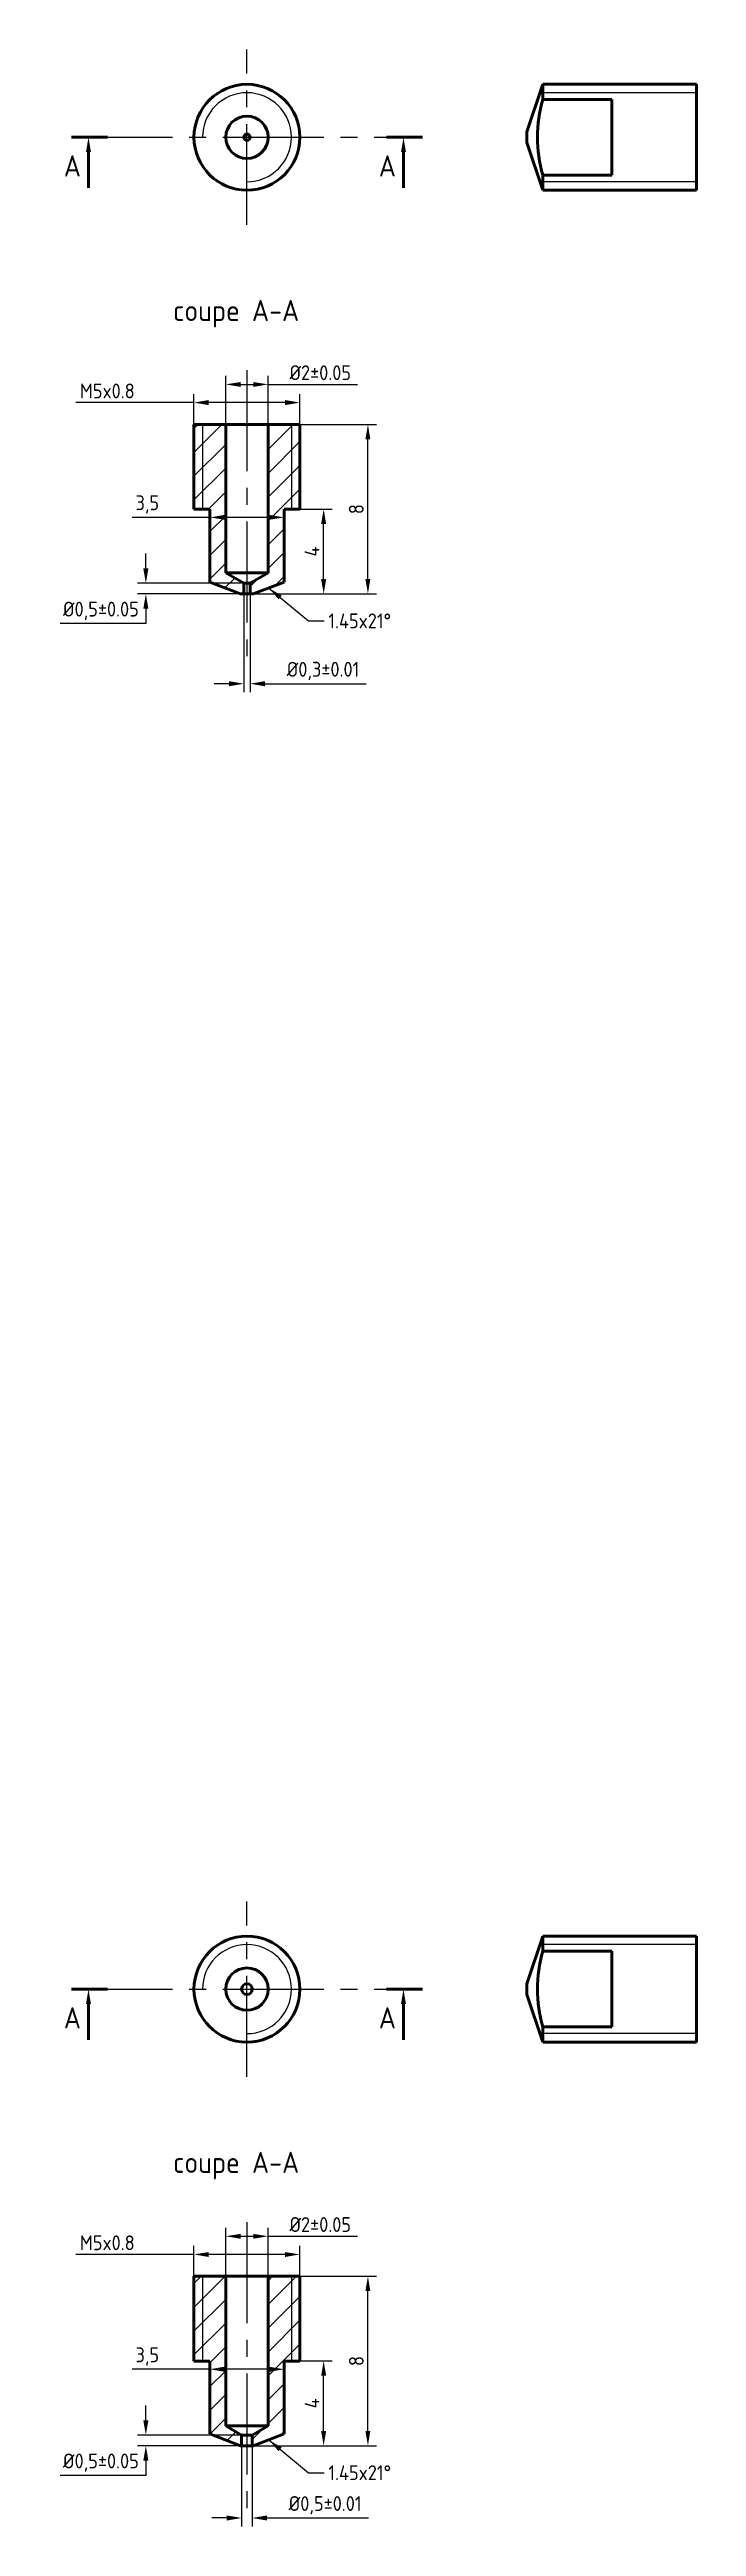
# Model space of a CAD drawing. Header units: millimetres. Extents: x 6016 to 10749, y -16 to 7395.
# Drawn here: x 6524.3 to 6554.8, y 7088.7 to 7205.7 of the extents above; entities that cross this region are included whole.
import ezdxf

# ---------------------------------------------------------------- set-up
doc = ezdxf.new("R2010")
doc.units = ezdxf.units.MM
doc.linetypes.add('AXES2', pattern=[28.575, 19.05, -3.175, 3.175, -3.175])
for name, color, linetype, lineweight in [('Axe', 242, 'AXES2', 25), ('Cotation', 94, 'Continuous', 25), ('Fin_0.25', 44, 'Continuous', 25), ('Fort_0.5', 30, 'Continuous', 50), ('Hachure', 191, 'Continuous', 25)]:
    doc.layers.add(name, color=color, linetype=linetype, lineweight=lineweight)
doc.styles.add('stylcotetecti', font='isocp.shx')
doc.dimstyles.new('mon ISO-25 tecti', dxfattribs={"dimscale": 0, "dimtxt": 3.5, "dimasz": 3.5, "dimexe": 2, "dimexo": 0, "dimgap": 1, "dimtad": 1, "dimtoh": 1, "dimtxsty": 'stylcotetecti', "dimcen": 0, "dimadec": 0, "dimazin": 2, "dimtfac": 1, "dimtofl": 0, "dimtmove": 0, "dimatfit": 3, "dimfxl": 0, "dimarcsym": 0})

msp = doc.modelspace()

# ---------------------------------------------------------------- texts
at = {"layer": 'Cotation', "lineweight": 50, "char_height": 1, "attachment_point": 5, "style": 'stylcotetecti'}
for s, insert in [('A', (6525.343, 7200.159)), ('A', (6540.208, 7200.159)), ('coupe A-A', (6533.07, 7193.186)), ('A', (6525.343, 7112.748)), ('A', (6540.208, 7112.748)), ('coupe A-A', (6533.07, 7105.775))]:
    msp.add_mtext(s, dxfattribs=dict(at, insert=insert))
at = {"layer": 'Cotation', "char_height": 0.7, "attachment_point": 1, "style": 'stylcotetecti'}
for insert in [(6537.424, 7179.037), (6537.424, 7091.626)]:
    msp.add_mtext('1.45x21°', dxfattribs=dict(at, insert=insert))

# ---------------------------------------------------------------- blocks, each defined once
blk = doc.blocks.new('*D21')
at = {"layer": 'Cotation', "color": 0, "lineweight": -2}
for p, q in [((6533.33, 7092.55), (6533.33, 7088.74)), ((6533.83, 7092.55), (6533.83, 7088.74)), ((6532.63, 7089.14), (6531.93, 7089.14)), ((6534.53, 7089.14), (6539.31, 7089.14))]:
    blk.add_line(p, q, dxfattribs=at)
at = {"layer": 'Cotation', "color": 0}
for points in [[(6532.63, 7089.26), (6532.63, 7089.02), (6533.33, 7089.14)], [(6534.53, 7089.26), (6534.53, 7089.02), (6533.83, 7089.14)]]:
    blk.add_solid(points, dxfattribs=at)
at = {"layer": 'Defpoints', "color": 0}
for p in [(6533.33, 7092.55), (6533.83, 7092.55), (6533.83, 7089.14)]:
    blk.add_point(p, dxfattribs=at)
at = {"layer": 'Cotation', "color": 0, "insert": (6537.27, 7089.74), "char_height": 0.7, "attachment_point": 5, "style": 'stylcotetecti'}
blk.add_mtext('%%C0,5%%P0.01', dxfattribs=at)
blk = doc.blocks.new('*D22')
at = {"layer": 'Cotation', "color": 0, "lineweight": -2}
for p, q in [((6531.08, 7101.58), (6525.5, 7101.58)), ((6531.08, 7100.55), (6531.08, 7101.98)), ((6535.38, 7101.58), (6531.78, 7101.58)), ((6536.08, 7100.55), (6536.08, 7101.98))]:
    blk.add_line(p, q, dxfattribs=at)
at = {"layer": 'Cotation', "color": 0}
for points in [[(6531.78, 7101.69), (6531.78, 7101.46), (6531.08, 7101.58)], [(6535.38, 7101.69), (6535.38, 7101.46), (6536.08, 7101.58)]]:
    blk.add_solid(points, dxfattribs=at)
at = {"layer": 'Defpoints', "color": 0}
for p in [(6531.08, 7101.58), (6531.08, 7100.55), (6536.08, 7100.55)]:
    blk.add_point(p, dxfattribs=at)
at = {"layer": 'Cotation', "color": 0, "insert": (6526.99, 7102.13), "char_height": 0.7, "attachment_point": 5, "style": 'stylcotetecti'}
blk.add_mtext('M5x0.8', dxfattribs=at)
blk = doc.blocks.new('*D23')
at = {"layer": 'Cotation', "color": 0, "lineweight": -2}
for p, q in [((6532.58, 7100.55), (6532.58, 7102.84)), ((6534.58, 7100.55), (6534.58, 7102.84)), ((6533.28, 7102.44), (6533.88, 7102.44)), ((6534.58, 7102.44), (6538.79, 7102.44))]:
    blk.add_line(p, q, dxfattribs=at)
at = {"layer": 'Cotation', "color": 0}
for points in [[(6533.28, 7102.55), (6533.28, 7102.32), (6532.58, 7102.44)], [(6533.88, 7102.55), (6533.88, 7102.32), (6534.58, 7102.44)]]:
    blk.add_solid(points, dxfattribs=at)
at = {"layer": 'Defpoints', "color": 0}
for p in [(6534.58, 7102.44), (6532.58, 7100.55), (6534.58, 7100.55)]:
    blk.add_point(p, dxfattribs=at)
at = {"layer": 'Cotation', "color": 0, "insert": (6537.04, 7102.99), "char_height": 0.7, "attachment_point": 5, "style": 'stylcotetecti'}
blk.add_mtext('%%C2%%P0.05', dxfattribs=at)
blk = doc.blocks.new('*D24')
at = {"layer": 'Cotation', "color": 0, "lineweight": -2}
for p, q in [((6531.83, 7096.16), (6528.16, 7096.16)), ((6531.83, 7094.83), (6531.83, 7096.56)), ((6534.63, 7096.16), (6532.53, 7096.16)), ((6535.33, 7094.83), (6535.33, 7096.56))]:
    blk.add_line(p, q, dxfattribs=at)
at = {"layer": 'Cotation', "color": 0}
for points in [[(6532.53, 7096.28), (6532.53, 7096.04), (6531.83, 7096.16)], [(6534.63, 7096.28), (6534.63, 7096.04), (6535.33, 7096.16)]]:
    blk.add_solid(points, dxfattribs=at)
at = {"layer": 'Defpoints', "color": 0}
for p in [(6531.83, 7096.16), (6531.83, 7094.83), (6535.33, 7094.83)]:
    blk.add_point(p, dxfattribs=at)
at = {"layer": 'Cotation', "color": 0, "insert": (6528.88, 7096.76), "char_height": 0.7, "attachment_point": 5, "style": 'stylcotetecti'}
blk.add_mtext('3,5', dxfattribs=at)
blk = doc.blocks.new('*D25')
at = {"layer": 'Cotation', "color": 0, "lineweight": -2}
for p, q in [((6536.08, 7096.55), (6537.6, 7096.55)), ((6537.2, 7093.25), (6537.2, 7095.85)), ((6533.83, 7092.55), (6537.6, 7092.55))]:
    blk.add_line(p, q, dxfattribs=at)
at = {"layer": 'Cotation', "color": 0}
for points in [[(6537.08, 7095.85), (6537.32, 7095.85), (6537.2, 7096.55)], [(6537.08, 7093.25), (6537.32, 7093.25), (6537.2, 7092.55)]]:
    blk.add_solid(points, dxfattribs=at)
at = {"layer": 'Defpoints', "color": 0}
for p in [(6536.08, 7096.55), (6537.2, 7096.55), (6533.83, 7092.55)]:
    blk.add_point(p, dxfattribs=at)
at = {"layer": 'Cotation', "color": 0, "insert": (6536.65, 7094.55), "char_height": 0.7, "attachment_point": 5, "rotation": 90, "style": 'stylcotetecti'}
blk.add_mtext('4', dxfattribs=at)
blk = doc.blocks.new('*D26')
at = {"layer": 'Cotation', "color": 0, "lineweight": -2}
for p, q in [((6536.08, 7100.55), (6539.69, 7100.55)), ((6539.29, 7093.25), (6539.29, 7099.85)), ((6533.88, 7092.55), (6539.69, 7092.55))]:
    blk.add_line(p, q, dxfattribs=at)
at = {"layer": 'Cotation', "color": 0}
for points in [[(6539.17, 7099.85), (6539.4, 7099.85), (6539.29, 7100.55)], [(6539.17, 7093.25), (6539.4, 7093.25), (6539.29, 7092.55)]]:
    blk.add_solid(points, dxfattribs=at)
at = {"layer": 'Defpoints', "color": 0}
for p in [(6536.08, 7100.55), (6539.29, 7100.55), (6533.88, 7092.55)]:
    blk.add_point(p, dxfattribs=at)
at = {"layer": 'Cotation', "color": 0, "insert": (6538.74, 7096.55), "char_height": 0.7, "attachment_point": 5, "rotation": 90, "style": 'stylcotetecti'}
blk.add_mtext('8', dxfattribs=at)
blk = doc.blocks.new('*D27')
at = {"layer": 'Cotation', "color": 0, "lineweight": -2}
for p, q in [((6528.81, 7093.75), (6528.81, 7094.45)), ((6533.33, 7093.05), (6528.41, 7093.05)), ((6533.28, 7092.55), (6528.41, 7092.55)), ((6528.81, 7091.15), (6524.77, 7091.15)), ((6528.81, 7091.85), (6528.81, 7091.15))]:
    blk.add_line(p, q, dxfattribs=at)
at = {"layer": 'Cotation', "color": 0}
for points in [[(6528.69, 7093.75), (6528.93, 7093.75), (6528.81, 7093.05)], [(6528.69, 7091.85), (6528.93, 7091.85), (6528.81, 7092.55)]]:
    blk.add_solid(points, dxfattribs=at)
at = {"layer": 'Defpoints', "color": 0}
for p in [(6528.81, 7092.55), (6533.28, 7092.55), (6533.33, 7093.05)]:
    blk.add_point(p, dxfattribs=at)
at = {"layer": 'Cotation', "color": 0, "insert": (6526.69, 7091.75), "char_height": 0.7, "attachment_point": 5, "style": 'stylcotetecti'}
blk.add_mtext('%%C0,5%%P0.05', dxfattribs=at)
blk = doc.blocks.new('*D89')
at = {"layer": 'Cotation', "color": 0, "lineweight": -2}
for p, q in [((6533.43, 7179.96), (6533.43, 7175.32)), ((6533.73, 7179.96), (6533.73, 7175.32)), ((6532.73, 7175.72), (6532.03, 7175.72)), ((6534.43, 7175.72), (6539.21, 7175.72))]:
    blk.add_line(p, q, dxfattribs=at)
at = {"layer": 'Cotation', "color": 0}
for points in [[(6532.73, 7175.84), (6532.73, 7175.6), (6533.43, 7175.72)], [(6534.43, 7175.84), (6534.43, 7175.6), (6533.73, 7175.72)]]:
    blk.add_solid(points, dxfattribs=at)
at = {"layer": 'Defpoints', "color": 0}
for p in [(6533.43, 7179.96), (6533.73, 7179.96), (6533.73, 7175.72)]:
    blk.add_point(p, dxfattribs=at)
at = {"layer": 'Cotation', "color": 0, "insert": (6537.17, 7176.32), "char_height": 0.7, "attachment_point": 5, "style": 'stylcotetecti'}
blk.add_mtext('%%C0,3%%P0.01', dxfattribs=at)
blk = doc.blocks.new('*D90')
at = {"layer": 'Cotation', "color": 0, "lineweight": -2}
for p, q in [((6531.08, 7187.96), (6531.08, 7189.39)), ((6536.08, 7187.96), (6536.08, 7189.39)), ((6531.08, 7188.99), (6525.5, 7188.99)), ((6535.38, 7188.99), (6531.78, 7188.99))]:
    blk.add_line(p, q, dxfattribs=at)
at = {"layer": 'Cotation', "color": 0}
for points in [[(6531.78, 7189.11), (6531.78, 7188.87), (6531.08, 7188.99)], [(6535.38, 7189.11), (6535.38, 7188.87), (6536.08, 7188.99)]]:
    blk.add_solid(points, dxfattribs=at)
at = {"layer": 'Defpoints', "color": 0}
for p in [(6531.08, 7188.99), (6531.08, 7187.96), (6536.08, 7187.96)]:
    blk.add_point(p, dxfattribs=at)
at = {"layer": 'Cotation', "color": 0, "insert": (6526.99, 7189.54), "char_height": 0.7, "attachment_point": 5, "style": 'stylcotetecti'}
blk.add_mtext('M5x0.8', dxfattribs=at)
blk = doc.blocks.new('*D91')
at = {"layer": 'Cotation', "color": 0, "lineweight": -2}
for p, q in [((6532.58, 7187.96), (6532.58, 7190.25)), ((6533.28, 7189.85), (6533.88, 7189.85)), ((6534.58, 7187.96), (6534.58, 7190.25)), ((6534.58, 7189.85), (6538.79, 7189.85))]:
    blk.add_line(p, q, dxfattribs=at)
at = {"layer": 'Cotation', "color": 0}
for points in [[(6533.28, 7189.96), (6533.28, 7189.73), (6532.58, 7189.85)], [(6533.88, 7189.96), (6533.88, 7189.73), (6534.58, 7189.85)]]:
    blk.add_solid(points, dxfattribs=at)
at = {"layer": 'Defpoints', "color": 0}
for p in [(6534.58, 7189.85), (6532.58, 7187.96), (6534.58, 7187.96)]:
    blk.add_point(p, dxfattribs=at)
at = {"layer": 'Cotation', "color": 0, "insert": (6537.04, 7190.4), "char_height": 0.7, "attachment_point": 5, "style": 'stylcotetecti'}
blk.add_mtext('%%C2%%P0.05', dxfattribs=at)
blk = doc.blocks.new('*D92')
at = {"layer": 'Cotation', "color": 0, "lineweight": -2}
for p, q in [((6531.83, 7183.57), (6528.16, 7183.57)), ((6531.83, 7182.24), (6531.83, 7183.97)), ((6534.63, 7183.57), (6532.53, 7183.57)), ((6535.33, 7182.24), (6535.33, 7183.97))]:
    blk.add_line(p, q, dxfattribs=at)
at = {"layer": 'Cotation', "color": 0}
for points in [[(6532.53, 7183.69), (6532.53, 7183.46), (6531.83, 7183.57)], [(6534.63, 7183.69), (6534.63, 7183.46), (6535.33, 7183.57)]]:
    blk.add_solid(points, dxfattribs=at)
at = {"layer": 'Defpoints', "color": 0}
for p in [(6531.83, 7183.57), (6531.83, 7182.24), (6535.33, 7182.24)]:
    blk.add_point(p, dxfattribs=at)
at = {"layer": 'Cotation', "color": 0, "insert": (6528.88, 7184.18), "char_height": 0.7, "attachment_point": 5, "style": 'stylcotetecti'}
blk.add_mtext('3,5', dxfattribs=at)
blk = doc.blocks.new('*D93')
at = {"layer": 'Cotation', "color": 0, "lineweight": -2}
for p, q in [((6536.08, 7183.96), (6537.6, 7183.96)), ((6537.2, 7180.66), (6537.2, 7183.26)), ((6533.83, 7179.96), (6537.6, 7179.96))]:
    blk.add_line(p, q, dxfattribs=at)
at = {"layer": 'Cotation', "color": 0}
for points in [[(6537.08, 7183.26), (6537.32, 7183.26), (6537.2, 7183.96)], [(6537.08, 7180.66), (6537.32, 7180.66), (6537.2, 7179.96)]]:
    blk.add_solid(points, dxfattribs=at)
at = {"layer": 'Defpoints', "color": 0}
for p in [(6536.08, 7183.96), (6537.2, 7183.96), (6533.83, 7179.96)]:
    blk.add_point(p, dxfattribs=at)
at = {"layer": 'Cotation', "color": 0, "insert": (6536.65, 7181.96), "char_height": 0.7, "attachment_point": 5, "rotation": 90, "style": 'stylcotetecti'}
blk.add_mtext('4', dxfattribs=at)
blk = doc.blocks.new('*D94')
at = {"layer": 'Cotation', "color": 0, "lineweight": -2}
for p, q in [((6536.08, 7187.96), (6539.69, 7187.96)), ((6539.29, 7180.66), (6539.29, 7187.26)), ((6533.88, 7179.96), (6539.69, 7179.96))]:
    blk.add_line(p, q, dxfattribs=at)
at = {"layer": 'Cotation', "color": 0}
for points in [[(6539.17, 7187.26), (6539.4, 7187.26), (6539.29, 7187.96)], [(6539.17, 7180.66), (6539.4, 7180.66), (6539.29, 7179.96)]]:
    blk.add_solid(points, dxfattribs=at)
at = {"layer": 'Defpoints', "color": 0}
for p in [(6536.08, 7187.96), (6539.29, 7187.96), (6533.88, 7179.96)]:
    blk.add_point(p, dxfattribs=at)
at = {"layer": 'Cotation', "color": 0, "insert": (6538.74, 7183.96), "char_height": 0.7, "attachment_point": 5, "rotation": 90, "style": 'stylcotetecti'}
blk.add_mtext('8', dxfattribs=at)
blk = doc.blocks.new('*D95')
at = {"layer": 'Cotation', "color": 0, "lineweight": -2}
for p, q in [((6528.81, 7181.16), (6528.81, 7181.86)), ((6533.33, 7180.46), (6528.41, 7180.46)), ((6533.28, 7179.96), (6528.41, 7179.96)), ((6528.81, 7179.26), (6528.81, 7178.56)), ((6528.81, 7178.56), (6524.77, 7178.56))]:
    blk.add_line(p, q, dxfattribs=at)
at = {"layer": 'Cotation', "color": 0}
for points in [[(6528.69, 7181.16), (6528.93, 7181.16), (6528.81, 7180.46)], [(6528.69, 7179.26), (6528.93, 7179.26), (6528.81, 7179.96)]]:
    blk.add_solid(points, dxfattribs=at)
at = {"layer": 'Defpoints', "color": 0}
for p in [(6528.81, 7179.96), (6533.28, 7179.96), (6533.33, 7180.46)]:
    blk.add_point(p, dxfattribs=at)
at = {"layer": 'Cotation', "color": 0, "insert": (6526.69, 7179.16), "char_height": 0.7, "attachment_point": 5, "style": 'stylcotetecti'}
blk.add_mtext('%%C0,5%%P0.05', dxfattribs=at)

# ---------------------------------------------------------------- dimensions: what is measured, and where the dimension line sits
at = {"layer": 'Cotation'}
for base, p1, p2, text, picture, middle in [((6534.581, 7189.848), (6532.581, 7187.96), (6534.581, 7187.96), '%%C<>%%P0.05', '*D91', (6537.036, 7189.848)), ((6531.081, 7188.989), (6536.081, 7187.96), (6531.081, 7187.96), 'M<>x0.8', '*D90', (6526.991, 7188.989)), ((6531.081, 7101.578), (6536.081, 7100.549), (6531.081, 7100.549), 'M<>x0.8', '*D22', (6526.991, 7101.578)), ((6534.581, 7102.437), (6532.581, 7100.549), (6534.581, 7100.549), '%%C<>%%P0.05', '*D23', (6537.036, 7102.437))]:
    dim = msp.add_linear_dim(base=base, p1=p1, p2=p2, text=text, dimstyle='mon ISO-25 tecti', override={"dimscale": 0.2}, dxfattribs=at)
    dim.commit()
    dim.dimension.update_dxf_attribs({"geometry": picture, "text_midpoint": middle, "dimtype": 160})
for base, p1, p2, picture, middle in [((6539.287, 7187.96), (6533.881, 7179.96), (6536.081, 7187.96), '*D94', (6538.737, 7183.96)), ((6537.2, 7183.96), (6533.831, 7179.96), (6536.081, 7183.96), '*D93', (6536.65, 7181.96)), ((6539.287, 7100.549), (6533.881, 7092.549), (6536.081, 7100.549), '*D26', (6538.737, 7096.549)), ((6537.2, 7096.549), (6533.831, 7092.549), (6536.081, 7096.549), '*D25', (6536.65, 7094.549))]:
    dim = msp.add_linear_dim(base=base, p1=p1, p2=p2, angle=90, dimstyle='mon ISO-25 tecti', override={"dimscale": 0.2}, dxfattribs=at)
    dim.commit()
    dim.dimension.update_dxf_attribs({"geometry": picture, "text_midpoint": middle})
for base, p1, p2, picture, middle in [((6531.831, 7183.573), (6535.331, 7182.238), (6531.831, 7182.238), '*D92', (6528.881, 7183.573)), ((6531.831, 7096.162), (6535.331, 7094.827), (6531.831, 7094.827), '*D24', (6528.881, 7096.162))]:
    dim = msp.add_linear_dim(base=base, p1=p1, p2=p2, dimstyle='mon ISO-25 tecti', override={"dimscale": 0.2}, dxfattribs=at)
    dim.commit()
    dim.dimension.update_dxf_attribs({"geometry": picture, "text_midpoint": middle, "dimtype": 160})
for base, p1, p2, picture, middle in [((6528.81, 7179.96), (6533.331, 7180.46), (6533.281, 7179.96), '*D95', (6526.688, 7179.162)), ((6528.81, 7092.549), (6533.331, 7093.049), (6533.281, 7092.549), '*D27', (6526.688, 7091.751))]:
    dim = msp.add_linear_dim(base=base, p1=p1, p2=p2, angle=90, text='%%C<>%%P0.05', dimstyle='mon ISO-25 tecti', override={"dimscale": 0.2}, dxfattribs=at)
    dim.commit()
    dim.dimension.update_dxf_attribs({"geometry": picture, "text_midpoint": middle})
for base, p1, p2, picture, middle in [((6533.731, 7175.721), (6533.431, 7179.96), (6533.731, 7179.96), '*D89', (6537.169, 7176.323)), ((6533.831, 7089.14), (6533.331, 7092.549), (6533.831, 7092.549), '*D21', (6537.269, 7089.742))]:
    dim = msp.add_linear_dim(base=base, p1=p1, p2=p2, text='%%C<>%%P0.01', dimstyle='mon ISO-25 tecti', override={"dimscale": 0.2}, dxfattribs=at)
    dim.commit()
    dim.dimension.update_dxf_attribs({"geometry": picture, "text_midpoint": middle})

# ---------------------------------------------------------------- hatches: boundary and pattern name
at = {"layer": 'Hachure'}
h = msp.add_hatch(dxfattribs=at)
h.set_pattern_fill('ANSI31', color=256, scale=0.25, style=0)
h.paths.add_polyline_path([(6531.481, 7187.96), (6531.081, 7187.96), (6531.081, 7183.96), (6531.481, 7183.96)])
h.paths.add_polyline_path([(6532.581, 7187.96), (6531.481, 7187.96), (6531.481, 7183.96), (6531.831, 7183.96), (6531.831, 7180.516), (6533.281, 7179.96), (6533.431, 7179.96), (6533.431, 7180.46), (6532.581, 7180.951)])
h.paths.add_polyline_path([(6535.331, 7183.96), (6535.681, 7183.96), (6535.681, 7187.96), (6534.581, 7187.96), (6534.581, 7180.951), (6533.731, 7180.46), (6533.731, 7179.96), (6533.881, 7179.96), (6535.331, 7180.516)])
h.paths.add_polyline_path([(6536.081, 7187.96), (6535.681, 7187.96), (6535.681, 7183.96), (6536.081, 7183.96)])
h = msp.add_hatch(dxfattribs=at)
h.set_pattern_fill('ANSI31', color=256, scale=0.25, style=0)
h.paths.add_polyline_path([(6531.481, 7100.549), (6531.081, 7100.549), (6531.081, 7096.549), (6531.481, 7096.549)])
h.paths.add_polyline_path([(6532.581, 7100.549), (6531.481, 7100.549), (6531.481, 7096.549), (6531.831, 7096.549), (6531.831, 7093.105), (6533.281, 7092.549), (6533.331, 7092.549), (6533.331, 7093.049), (6532.581, 7093.482)])
h.paths.add_polyline_path([(6535.331, 7096.549), (6535.681, 7096.549), (6535.681, 7100.549), (6534.581, 7100.549), (6534.581, 7093.482), (6533.831, 7093.049), (6533.831, 7092.549), (6533.881, 7092.549), (6535.331, 7093.105)])
h.paths.add_polyline_path([(6536.081, 7100.549), (6535.681, 7100.549), (6535.681, 7096.549), (6536.081, 7096.549)])

# ---------------------------------------------------------------- linework, layer by layer
at = {"layer": 'Axe', "ltscale": 0.25}
for p, q in [((6533.581, 7197.374), (6533.581, 7205.655)), ((6525.3, 7201.514), (6541.862, 7201.514)), ((6533.581, 7190.515), (6533.581, 7177.012)), ((6533.581, 7109.963), (6533.581, 7118.243)), ((6525.3, 7114.103), (6541.862, 7114.103)), ((6533.581, 7103.104), (6533.581, 7089.601))]:
    msp.add_line(p, q, dxfattribs=at)
at = {"layer": 'Cotation', "lineweight": 50}
for p, q in [((6525.3, 7201.514), (6525.3, 7201.514)), ((6525.3, 7201.514), (6526.997, 7201.514)), ((6526.149, 7201.514), (6525.702, 7201.514)), ((6526.102, 7200.814), (6526.102, 7199.121)), ((6540.165, 7201.514), (6540.165, 7201.514)), ((6540.165, 7201.514), (6541.862, 7201.514)), ((6541.014, 7201.514), (6540.567, 7201.514)), ((6540.967, 7200.814), (6540.967, 7199.121)), ((6525.3, 7114.103), (6525.3, 7114.103)), ((6525.3, 7114.103), (6526.997, 7114.103)), ((6526.149, 7114.103), (6525.702, 7114.103)), ((6526.102, 7113.403), (6526.102, 7111.71)), ((6540.165, 7114.103), (6540.165, 7114.103)), ((6540.165, 7114.103), (6541.862, 7114.103)), ((6541.014, 7114.103), (6540.567, 7114.103)), ((6540.967, 7113.403), (6540.967, 7111.71))]:
    msp.add_line(p, q, dxfattribs=at)
for points in [[(6525.985, 7200.814), (6526.219, 7200.814), (6526.102, 7201.514)], [(6540.851, 7200.814), (6541.084, 7200.814), (6540.967, 7201.514)], [(6525.985, 7113.403), (6526.219, 7113.403), (6526.102, 7114.103)], [(6540.851, 7113.403), (6541.084, 7113.403), (6540.967, 7114.103)]]:
    msp.add_solid(points, dxfattribs=at)
at = {"layer": 'Fin_0.25'}
for p, q in [((6554.791, 7203.614), (6547.408, 7203.614)), ((6554.791, 7199.414), (6547.408, 7199.414)), ((6531.481, 7187.96), (6531.481, 7183.96)), ((6535.681, 7187.96), (6535.681, 7183.96)), ((6554.791, 7116.203), (6547.408, 7116.203)), ((6554.791, 7112.003), (6547.408, 7112.003)), ((6531.481, 7100.549), (6531.481, 7096.549)), ((6535.681, 7100.549), (6535.681, 7096.549))]:
    msp.add_line(p, q, dxfattribs=at)
for centre in [(6533.581, 7201.514), (6533.581, 7114.103)]:
    msp.add_arc(centre, 2.1, 270, 180, dxfattribs=at)
at = {"layer": 'Fort_0.5'}
for p, q in [((6546.791, 7201.764), (6547.541, 7204.014)), ((6554.791, 7204.014), (6547.541, 7204.014)), ((6547.541, 7204.014), (6547.541, 7203.3)), ((6547.541, 7203.3), (6550.791, 7203.3)), ((6550.791, 7203.3), (6550.791, 7199.729)), ((6554.791, 7204.014), (6554.791, 7199.014)), ((6546.791, 7201.764), (6546.791, 7201.264)), ((6546.791, 7201.264), (6547.541, 7199.014)), ((6547.541, 7199.729), (6550.791, 7199.729)), ((6547.541, 7199.729), (6547.541, 7199.014)), ((6554.791, 7199.014), (6547.541, 7199.014)), ((6531.081, 7187.96), (6531.081, 7183.96)), ((6531.081, 7187.96), (6536.081, 7187.96)), ((6532.581, 7187.96), (6532.581, 7180.951)), ((6534.581, 7187.96), (6534.581, 7180.951)), ((6536.081, 7187.96), (6536.081, 7183.96)), ((6531.081, 7183.96), (6531.831, 7183.96)), ((6531.831, 7183.96), (6531.831, 7180.516)), ((6535.331, 7183.96), (6535.331, 7180.516)), ((6535.331, 7183.96), (6536.081, 7183.96)), ((6533.431, 7180.46), (6532.581, 7180.951)), ((6532.581, 7180.951), (6534.581, 7180.951)), ((6533.731, 7180.46), (6534.581, 7180.951)), ((6533.281, 7179.96), (6531.831, 7180.516)), ((6533.281, 7179.96), (6533.881, 7179.96)), ((6533.431, 7180.46), (6533.431, 7179.96)), ((6533.431, 7180.46), (6533.731, 7180.46)), ((6533.731, 7180.46), (6533.731, 7179.96)), ((6533.881, 7179.96), (6535.331, 7180.516)), ((6546.791, 7114.353), (6547.541, 7116.603)), ((6554.791, 7116.603), (6547.541, 7116.603)), ((6547.541, 7116.603), (6547.541, 7115.888)), ((6547.541, 7115.888), (6550.791, 7115.888)), ((6550.791, 7115.888), (6550.791, 7112.318)), ((6554.791, 7116.603), (6554.791, 7111.603)), ((6546.791, 7114.353), (6546.791, 7113.853)), ((6546.791, 7113.853), (6547.541, 7111.603)), ((6547.541, 7112.318), (6550.791, 7112.318)), ((6547.541, 7112.318), (6547.541, 7111.603)), ((6554.791, 7111.603), (6547.541, 7111.603)), ((6531.081, 7100.549), (6531.081, 7096.549)), ((6531.081, 7100.549), (6536.081, 7100.549)), ((6532.581, 7100.549), (6532.581, 7093.482)), ((6534.581, 7100.549), (6534.581, 7093.482)), ((6536.081, 7100.549), (6536.081, 7096.549)), ((6531.081, 7096.549), (6531.831, 7096.549)), ((6531.831, 7096.549), (6531.831, 7093.105)), ((6535.331, 7096.549), (6535.331, 7093.105)), ((6535.331, 7096.549), (6536.081, 7096.549)), ((6533.331, 7093.049), (6532.581, 7093.482)), ((6532.581, 7093.482), (6534.581, 7093.482)), ((6533.831, 7093.049), (6534.581, 7093.482)), ((6533.281, 7092.549), (6531.831, 7093.105)), ((6533.281, 7092.549), (6533.881, 7092.549)), ((6533.331, 7093.049), (6533.831, 7093.049)), ((6533.331, 7093.049), (6533.331, 7092.549)), ((6533.831, 7093.049), (6533.831, 7092.549)), ((6533.881, 7092.549), (6535.331, 7093.105))]:
    msp.add_line(p, q, dxfattribs=at)
for centre, radius in [((6533.581, 7201.514), 2.5), ((6533.581, 7201.514), 1), ((6533.581, 7201.514), 0.15), ((6533.581, 7114.103), 2.5), ((6533.581, 7114.103), 1), ((6533.581, 7114.103), 0.25)]:
    msp.add_circle(centre, radius, dxfattribs=at)
for centre in [(6553.791, 7201.514), (6553.791, 7114.103)]:
    msp.add_arc(centre, 6.5, 164.05763, 195.94237, dxfattribs=at)

msp.set_redraw_order([(e.dxf.handle, doc.entitydb.next_handle()) for e in msp.query("TEXT MTEXT ATTDEF DIMENSION ARC_DIMENSION")])  # texts and dimensions are drawn at this point

# ---------------------------------------------------------------- leaders
at = {"layer": 'Cotation', "annotation_type": 0, "has_hookline": 1, "hookline_direction": 0, "text_width": 3.15}
for points in [[(6534.606, 7180.238), (6536.484, 7178.687), (6537.224, 7178.687)], [(6534.606, 7092.827), (6536.484, 7091.276), (6537.224, 7091.276)]]:
    msp.add_leader(points, dimstyle='mon ISO-25 tecti', override={"dimscale": 0.2, "dimtad": 0, "dimfxl": 0.1, "dimfxlon": 1}, dxfattribs=at)

doc.saveas('drawing.dxf')
